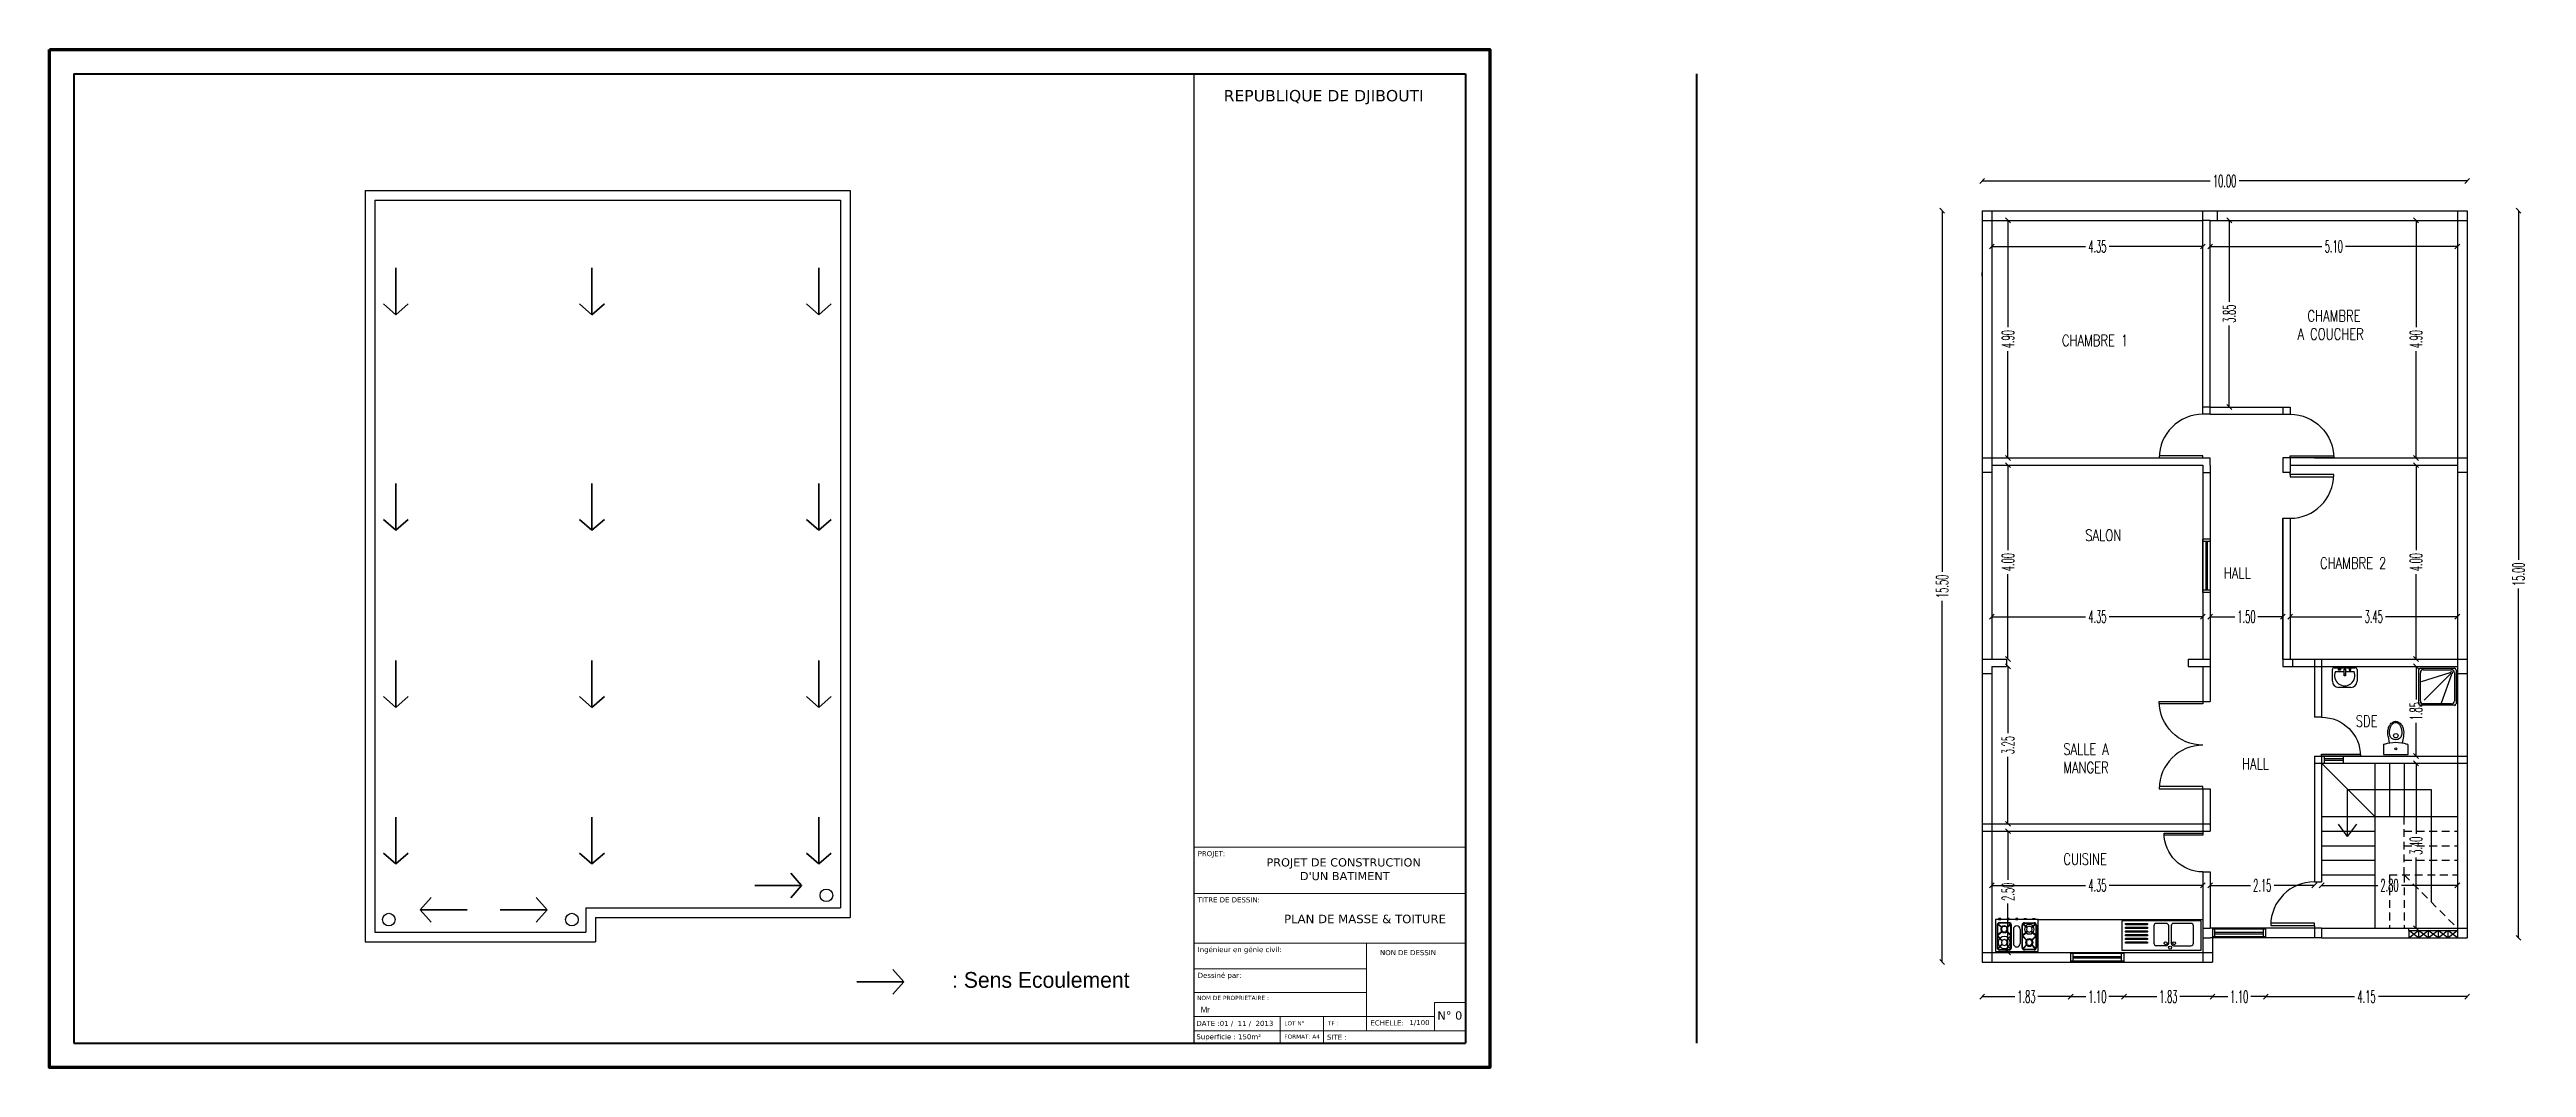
# Model space of a CAD drawing. Extents: x -110 to 3211, y -163 to 893.
# Drawn here: x 122.7 to 173.8, y 25.4 to 46.4 of the extents above; entities that cross this region are included whole.
import ezdxf

# ---------------------------------------------------------------- set-up
doc = ezdxf.new("R2010")
doc.units = 0
doc.header["$LTSCALE"] = 0.8
doc.header["$MEASUREMENT"] = 0
doc.linetypes.add('DASHED', pattern=[0.75, 0.5, -0.25])
doc.layers.get('0').update_dxf_attribs({"color": 5, "linetype": 'CONTINUOUS'})
doc.layers.get('DEFPOINTS').update_dxf_attribs({"linetype": 'CONTINUOUS'})
for name, color, linetype in [('CALQUES2', 1, 'CONTINUOUS'), ('COMBLDG', 7, 'CONTINUOUS'), ('COTATITION', 5, 'CONTINUOUS'), ('DOOR', 3, 'CONTINUOUS'), ('DRAIN', 2, 'CONTINUOUS'), ('PIPE', 50, 'CONTINUOUS'), ('ST-SANITAIRE', 180, 'CONTINUOUS'), ('STR', 5, 'CONTINUOUS'), ('TEXT', 200, 'CONTINUOUS'), ('WALL', 6, 'CONTINUOUS'), ('WIN-PLN', 5, 'CONTINUOUS')]:
    doc.layers.add(name, color=color, linetype=linetype)
doc.styles.add('AYMAN-S', font='romant.shx', dxfattribs={"width": 0.7, "height": 0.15})
doc.styles.add('AYMOONY', font='romant.shx', dxfattribs={"width": 0.5})
doc.styles.add('ROMANT', font='ROMANC.SHX', dxfattribs={"width": 0.75})
doc.dimstyles.new('AYMAN-SIT', dxfattribs={"dimtxt": 0.25, "dimasz": 0.08, "dimexe": 0.18, "dimexo": 0.06, "dimgap": 0.05, "dimtad": 0, "dimzin": 1, "dimdsep": 46, "dimtxsty": 'AYMAN-S', "dimblk1": 'OBLIQUE', "dimblk2": 'OBLIQUE', "dimsah": 1, "dimcen": 0.09, "dimse1": 1, "dimse2": 1, "dimclrd": 256, "dimclre": 256, "dimclrt": 200, "dimadec": 0, "dimazin": 0, "dimtfac": 1, "dimtdec": 4, "dimtix": 1, "dimtmove": 0, "dimatfit": 3, "dimldrblk": 'OBLIQUE', "dimfxl": 1, "dimtolj": 1, "dimtzin": 0, "dimarcsym": 0})

msp = doc.modelspace()

# ---------------------------------------------------------------- texts
at = {"layer": 'COMBLDG', "color": 7, "lineweight": 9, "attachment_point": 1}
for s, insert, char_height, width in [('\\pi1.6214;{\\fVerdana|b0|i0|c0|p34;REPUBLIQUE DE DJIBOUTI}', (145.283, 45.572, -0.623), 0.23381, 7.52173), ('{\\fVerdana|b0|i0|c0|p34;\\C55;PROJET:}', (146.368, 29.871, -0.147), 0.10489, 11.75043), ("\\pi1.5704;{\\fVerdana|b0|i0|c0|p34;PROJET DE CONSTRUCTION \\P\\pi2.259;D'UN BATIMENT }", (146.217, 29.723, 0.603), 0.16932, 6.38547), ('{\\fVerdana|b0|i0|c0|p34;\\C55;TITRE DE DESSIN:}', (146.368, 28.918, -0.147), 0.10489, 11.75043), ('{\\fVerdana|b0|i0|c0|p34;PLAN DE MASSE & TOITURE}', (148.15, 28.559, -0.663), 0.17573, 5.65342), ('{\\fVerdana|b0|i0|c0|p34;\\C55;Ingénieur en génie civil:}', (146.368, 27.892, -0.147), 0.10489, 11.75043), ('{\\fVerdana|b0|i0|c0|p34;NON DE DESSIN}', (150.128, 27.829, -0.478), 0.10489, 11.75043), ('{\\fVerdana|b0|i0|c0|p34;\\C55;Dessiné par:}', (146.369, 27.361, -0.323), 0.10489, 11.75043), ('{\\fVerdana|b0|i0|c0|p34;\\C55;NOM DE PROPRIETAIRE :}', (146.356, 26.886, -0.094), 0.08772, 9.82617), ('{\\fArial|b0|i0|c0|p34; \\fColonna MT|b0|i0|c0|p82; \\H1.143x;Mr }', (146.352, 26.66, -0.176), 0.10489, 11.75043), ('{\\fVerdana|b0|i0|c0|p34;N° 0}', (151.311, 26.566, -0.12), 0.1704, 19.08879), ('{\\fVerdana|b0|i0|c0|p34;Superficie : 150m²}', (146.342, 26.094, -0.32), 0.10489, 11.75043), ('{\\fVerdana|b0|i0|c0|p34;DATE :01 /  11 /  2013}', (146.342, 26.369, -0.323), 0.10489, 11.75043), ('{\\fVerdana|b0|i0|c0|p34;LOT N° }', (148.155, 26.362, -0.228), 0.08651, 9.69138), ('{\\fVerdana|b0|i0|c0|p34;FORMAT: A4}', (148.155, 26.087, -0.264), 0.08651, 9.69138), ('{\\fVerdana|b0|i0|c0|p34;SITE : }', (149.036, 26.084, -0.323), 0.10489, 11.75043), ('{\\fVerdana|b0|i0|c0|p34;TF : }', (149.054, 26.362, -0.267), 0.08651, 9.69138), ('{\\fVerdana|b0|i0|c0|p34;ECHELLE:}', (149.931, 26.379, -0.668), 0.10489, 11.75043), ('{\\fVerdana|b0|i0|c0|p34;1/100}', (150.736, 26.387, -0.565), 0.10489, 11.75043)]:
    msp.add_mtext(s, dxfattribs=dict(at, insert=insert, char_height=char_height, width=width))
at = {"layer": 'COTATITION', "ltscale": 0.3, "insert": (143.134, 27.211), "char_height": 0.32605, "attachment_point": 5}
msp.add_mtext(': Sens Ecoulement ', dxfattribs=at)
at = {"layer": 'TEXT', "color": 7, "ltscale": 61, "style": 'ROMANT', "width": 0.75}
for s, p in [('CHAMBRE', (169.254, 40.795)), ('CHAMBRE 1', (164.19, 40.29)), ('A COUCHER', (169.05, 40.421)), ('SALON', (164.671, 36.269)), ('CHAMBRE 2', (169.512, 35.696)), ('HALL', (167.529, 35.491)), ('SDE', (170.25, 32.437)), ('MANGER', (164.218, 31.478)), ('SALLE A', (164.218, 31.858)), ('HALL', (167.904, 31.557)), ('CUISINE', (164.218, 29.59))]:
    msp.add_text(s, height=0.2334, dxfattribs=at).set_placement(p)

# ---------------------------------------------------------------- blocks, each defined once
blk = doc.blocks.new('D')
at = {"layer": 'DOOR', "color": 3}
for p, q in [((0, 1), (0, 0)), ((0.05, 0), (0.05, 0.999)), ((0, 0), (0.05, 0))]:
    blk.add_line(p, q, dxfattribs=at)
blk.add_arc((0, 0), 1, 0, 90, dxfattribs=at)
blk = doc.blocks.new('_OBLIQUE')
at = {"color": 0, "linetype": 'ByBlock'}
blk.add_line((-0.5, -0.5), (0.5, 0.5), dxfattribs=at)
blk = doc.blocks.new('*D141')
at = {"layer": 'DEFPOINTS', "color": 0, "ltscale": 0.8, "transparency": 16777216}
for p in [(162.746, 30.432), (167.097, 30.432), (162.746, 29.164)]:
    blk.add_point(p, dxfattribs=at)
at = {"layer": 'PIPE', "color": 7, "lineweight": -2, "ltscale": 0.8, "transparency": 16777216}
for p, q in [((162.746, 29.164), (164.675, 29.164)), ((167.097, 29.164), (165.168, 29.164))]:
    blk.add_line(p, q, dxfattribs=at)
at = {"layer": 'PIPE', "color": 7, "lineweight": -2, "ltscale": 0.8, "transparency": 16777216, "xscale": 0.1, "yscale": 0.1, "zscale": 0.1, "rotation": 180}
blk.add_blockref('_OBLIQUE', (162.746, 29.164), dxfattribs=at)
at = {"layer": 'PIPE', "color": 7, "lineweight": -2, "ltscale": 0.8, "transparency": 16777216, "xscale": 0.1, "yscale": 0.1, "zscale": 0.1}
blk.add_blockref('_OBLIQUE', (167.097, 29.164), dxfattribs=at)
at = {"layer": 'PIPE', "color": 7, "ltscale": 0.8, "transparency": 16777216, "insert": (164.922, 29.164), "char_height": 0.25, "attachment_point": 5, "style": 'AYMOONY'}
blk.add_mtext('\\A1;4.35', dxfattribs=at)
blk = doc.blocks.new('*D142')
at = {"layer": 'DEFPOINTS', "color": 0, "ltscale": 0.8, "transparency": 16777216}
for p in [(162.696, 30.282), (163.078, 30.282), (162.696, 27.782)]:
    blk.add_point(p, dxfattribs=at)
at = {"layer": 'PIPE', "color": 7, "lineweight": -2, "ltscale": 0.8, "transparency": 16777216}
for p, q in [((163.078, 30.282), (163.078, 29.276)), ((163.078, 27.782), (163.078, 28.789))]:
    blk.add_line(p, q, dxfattribs=at)
at = {"layer": 'PIPE', "color": 7, "lineweight": -2, "ltscale": 0.8, "transparency": 16777216, "xscale": 0.1, "yscale": 0.1, "zscale": 0.1}
for p, rotation in [((163.078, 30.282), 90), ((163.078, 27.782), 270)]:
    blk.add_blockref('_OBLIQUE', p, dxfattribs=dict(at, rotation=rotation))
at = {"layer": 'PIPE', "color": 7, "ltscale": 0.8, "transparency": 16777216, "insert": (163.078, 29.032), "char_height": 0.25, "attachment_point": 5, "rotation": 90, "style": 'AYMOONY'}
blk.add_mtext('\\A1;2.50', dxfattribs=at)
blk = doc.blocks.new('*D143')
at = {"layer": 'DEFPOINTS', "color": 0, "ltscale": 0.8, "transparency": 16777216}
for p in [(162.696, 42.882), (163.078, 42.882), (162.696, 37.982)]:
    blk.add_point(p, dxfattribs=at)
at = {"layer": 'PIPE', "color": 7, "lineweight": -2, "ltscale": 0.8, "transparency": 16777216}
for p, q in [((163.078, 42.882), (163.078, 40.679)), ((163.078, 37.982), (163.078, 40.186))]:
    blk.add_line(p, q, dxfattribs=at)
at = {"layer": 'PIPE', "color": 7, "lineweight": -2, "ltscale": 0.8, "transparency": 16777216, "xscale": 0.1, "yscale": 0.1, "zscale": 0.1}
for p, rotation in [((163.078, 42.882), 90), ((163.078, 37.982), 270)]:
    blk.add_blockref('_OBLIQUE', p, dxfattribs=dict(at, rotation=rotation))
at = {"layer": 'PIPE', "color": 7, "ltscale": 0.8, "transparency": 16777216, "insert": (163.078, 40.432), "char_height": 0.25, "attachment_point": 5, "rotation": 90, "style": 'AYMOONY'}
blk.add_mtext('\\A1;4.90', dxfattribs=at)
blk = doc.blocks.new('*D144')
at = {"layer": 'DEFPOINTS', "color": 0, "ltscale": 0.8, "transparency": 16777216}
for p in [(172.546, 43.695), (162.546, 29.257), (172.546, 29.257)]:
    blk.add_point(p, dxfattribs=at)
at = {"layer": 'PIPE', "color": 7, "lineweight": -2, "ltscale": 0.8, "transparency": 16777216}
for p, q in [((162.546, 43.695), (167.249, 43.695)), ((172.546, 43.695), (167.843, 43.695))]:
    blk.add_line(p, q, dxfattribs=at)
at = {"layer": 'PIPE', "color": 7, "lineweight": -2, "ltscale": 0.8, "transparency": 16777216, "xscale": 0.1, "yscale": 0.1, "zscale": 0.1, "rotation": 180}
blk.add_blockref('_OBLIQUE', (162.546, 43.695), dxfattribs=at)
at = {"layer": 'PIPE', "color": 7, "lineweight": -2, "ltscale": 0.8, "transparency": 16777216, "xscale": 0.1, "yscale": 0.1, "zscale": 0.1}
blk.add_blockref('_OBLIQUE', (172.546, 43.695), dxfattribs=at)
at = {"layer": 'PIPE', "color": 7, "ltscale": 0.8, "transparency": 16777216, "insert": (167.546, 43.695), "char_height": 0.25, "attachment_point": 5, "style": 'AYMOONY'}
blk.add_mtext('\\A1;10.00', dxfattribs=at)
blk = doc.blocks.new('*D145')
at = {"layer": 'DEFPOINTS', "color": 0, "ltscale": 0.8, "transparency": 16777216}
for p in [(163.078, 37.832), (163.078, 37.832), (163.078, 33.832)]:
    blk.add_point(p, dxfattribs=at)
at = {"layer": 'PIPE', "color": 7, "lineweight": -2, "ltscale": 0.8, "transparency": 16777216}
for p, q in [((163.078, 37.832), (163.078, 36.079)), ((163.078, 33.832), (163.078, 35.586))]:
    blk.add_line(p, q, dxfattribs=at)
at = {"layer": 'PIPE', "color": 7, "lineweight": -2, "ltscale": 0.8, "transparency": 16777216, "xscale": 0.1, "yscale": 0.1, "zscale": 0.1}
for p, rotation in [((163.078, 37.832), 90), ((163.078, 33.832), 270)]:
    blk.add_blockref('_OBLIQUE', p, dxfattribs=dict(at, rotation=rotation))
at = {"layer": 'PIPE', "color": 7, "ltscale": 0.8, "transparency": 16777216, "insert": (163.078, 35.832), "char_height": 0.25, "attachment_point": 5, "rotation": 90, "style": 'AYMOONY'}
blk.add_mtext('\\A1;4.00', dxfattribs=at)
blk = doc.blocks.new('*D146')
at = {"layer": 'DEFPOINTS', "color": 0, "ltscale": 0.8, "transparency": 16777216}
for p in [(168.896, 35.085), (172.346, 35.085), (172.346, 34.707)]:
    blk.add_point(p, dxfattribs=at)
at = {"layer": 'PIPE', "color": 7, "lineweight": -2, "ltscale": 0.8, "transparency": 16777216}
for p, q in [((168.896, 34.707), (170.378, 34.707)), ((172.346, 34.707), (170.865, 34.707))]:
    blk.add_line(p, q, dxfattribs=at)
at = {"layer": 'PIPE', "color": 7, "lineweight": -2, "ltscale": 0.8, "transparency": 16777216, "xscale": 0.1, "yscale": 0.1, "zscale": 0.1, "rotation": 180}
blk.add_blockref('_OBLIQUE', (168.896, 34.707), dxfattribs=at)
at = {"layer": 'PIPE', "color": 7, "lineweight": -2, "ltscale": 0.8, "transparency": 16777216, "xscale": 0.1, "yscale": 0.1, "zscale": 0.1}
blk.add_blockref('_OBLIQUE', (172.346, 34.707), dxfattribs=at)
at = {"layer": 'PIPE', "color": 7, "ltscale": 0.8, "transparency": 16777216, "insert": (170.621, 34.707), "char_height": 0.25, "attachment_point": 5, "style": 'AYMOONY'}
blk.add_mtext('\\A1;3.45', dxfattribs=at)
blk = doc.blocks.new('*D147')
at = {"layer": 'DEFPOINTS', "color": 0, "ltscale": 0.8, "transparency": 16777216}
for p in [(171.493, 37.832), (172.346, 37.832), (172.396, 33.832)]:
    blk.add_point(p, dxfattribs=at)
at = {"layer": 'PIPE', "color": 7, "lineweight": -2, "ltscale": 0.8, "transparency": 16777216}
for p, q in [((171.493, 37.832), (171.493, 36.079)), ((171.493, 33.832), (171.493, 35.586))]:
    blk.add_line(p, q, dxfattribs=at)
at = {"layer": 'PIPE', "color": 7, "lineweight": -2, "ltscale": 0.8, "transparency": 16777216, "xscale": 0.1, "yscale": 0.1, "zscale": 0.1}
for p, rotation in [((171.493, 37.832), 90), ((171.493, 33.832), 270)]:
    blk.add_blockref('_OBLIQUE', p, dxfattribs=dict(at, rotation=rotation))
at = {"layer": 'PIPE', "color": 7, "ltscale": 0.8, "transparency": 16777216, "insert": (171.493, 35.832), "char_height": 0.25, "attachment_point": 5, "rotation": 90, "style": 'AYMOONY'}
blk.add_mtext('\\A1;4.00', dxfattribs=at)
blk = doc.blocks.new('*D148')
at = {"layer": 'DEFPOINTS', "color": 0, "ltscale": 0.8, "transparency": 16777216}
for p in [(171.493, 42.882), (171.852, 42.882), (171.852, 37.982)]:
    blk.add_point(p, dxfattribs=at)
at = {"layer": 'PIPE', "color": 7, "lineweight": -2, "ltscale": 0.8, "transparency": 16777216}
for p, q in [((171.493, 42.882), (171.493, 40.679)), ((171.493, 37.982), (171.493, 40.186))]:
    blk.add_line(p, q, dxfattribs=at)
at = {"layer": 'PIPE', "color": 7, "lineweight": -2, "ltscale": 0.8, "transparency": 16777216, "xscale": 0.1, "yscale": 0.1, "zscale": 0.1}
for p, rotation in [((171.493, 42.882), 90), ((171.493, 37.982), 270)]:
    blk.add_blockref('_OBLIQUE', p, dxfattribs=dict(at, rotation=rotation))
at = {"layer": 'PIPE', "color": 7, "ltscale": 0.8, "transparency": 16777216, "insert": (171.493, 40.432), "char_height": 0.25, "attachment_point": 5, "rotation": 90, "style": 'AYMOONY'}
blk.add_mtext('\\A1;4.90', dxfattribs=at)
blk = doc.blocks.new('*D149')
at = {"layer": 'DEFPOINTS', "color": 0, "ltscale": 0.8, "transparency": 16777216}
for p in [(167.247, 34.707), (167.247, 34.707), (168.746, 34.707)]:
    blk.add_point(p, dxfattribs=at)
at = {"layer": 'PIPE', "color": 7, "lineweight": -2, "ltscale": 0.8, "transparency": 16777216}
for p, q in [((167.247, 34.707), (167.759, 34.707)), ((168.746, 34.707), (168.234, 34.707))]:
    blk.add_line(p, q, dxfattribs=at)
at = {"layer": 'PIPE', "color": 7, "lineweight": -2, "ltscale": 0.8, "transparency": 16777216, "xscale": 0.1, "yscale": 0.1, "zscale": 0.1, "rotation": 180}
blk.add_blockref('_OBLIQUE', (167.247, 34.707), dxfattribs=at)
at = {"layer": 'PIPE', "color": 7, "lineweight": -2, "ltscale": 0.8, "transparency": 16777216, "xscale": 0.1, "yscale": 0.1, "zscale": 0.1}
blk.add_blockref('_OBLIQUE', (168.746, 34.707), dxfattribs=at)
at = {"layer": 'PIPE', "color": 7, "ltscale": 0.8, "transparency": 16777216, "insert": (167.997, 34.707), "char_height": 0.25, "attachment_point": 5, "style": 'AYMOONY'}
blk.add_mtext('\\A1;1.50', dxfattribs=at)
blk = doc.blocks.new('*D150')
at = {"layer": 'DEFPOINTS', "color": 0, "ltscale": 0.8, "transparency": 16777216}
for p in [(167.247, 42.882), (172.346, 42.882), (167.247, 42.344)]:
    blk.add_point(p, dxfattribs=at)
at = {"layer": 'PIPE', "color": 7, "lineweight": -2, "ltscale": 0.8, "transparency": 16777216}
for p, q in [((167.247, 42.344), (169.553, 42.344)), ((172.346, 42.344), (170.04, 42.344))]:
    blk.add_line(p, q, dxfattribs=at)
at = {"layer": 'PIPE', "color": 7, "lineweight": -2, "ltscale": 0.8, "transparency": 16777216, "xscale": 0.1, "yscale": 0.1, "zscale": 0.1, "rotation": 180}
blk.add_blockref('_OBLIQUE', (167.247, 42.344), dxfattribs=at)
at = {"layer": 'PIPE', "color": 7, "lineweight": -2, "ltscale": 0.8, "transparency": 16777216, "xscale": 0.1, "yscale": 0.1, "zscale": 0.1}
blk.add_blockref('_OBLIQUE', (172.346, 42.344), dxfattribs=at)
at = {"layer": 'PIPE', "color": 7, "ltscale": 0.8, "transparency": 16777216, "insert": (169.797, 42.344), "char_height": 0.25, "attachment_point": 5, "style": 'AYMOONY'}
blk.add_mtext('\\A1;5.10', dxfattribs=at)
blk = doc.blocks.new('*D151')
at = {"layer": 'DEFPOINTS', "color": 0, "ltscale": 0.8, "transparency": 16777216}
for p in [(162.746, 34.707), (162.746, 34.707), (167.097, 34.707)]:
    blk.add_point(p, dxfattribs=at)
at = {"layer": 'PIPE', "color": 7, "lineweight": -2, "ltscale": 0.8, "transparency": 16777216}
for p, q in [((162.746, 34.707), (164.675, 34.707)), ((167.097, 34.707), (165.168, 34.707))]:
    blk.add_line(p, q, dxfattribs=at)
at = {"layer": 'PIPE', "color": 7, "lineweight": -2, "ltscale": 0.8, "transparency": 16777216, "xscale": 0.1, "yscale": 0.1, "zscale": 0.1, "rotation": 180}
blk.add_blockref('_OBLIQUE', (162.746, 34.707), dxfattribs=at)
at = {"layer": 'PIPE', "color": 7, "lineweight": -2, "ltscale": 0.8, "transparency": 16777216, "xscale": 0.1, "yscale": 0.1, "zscale": 0.1}
blk.add_blockref('_OBLIQUE', (167.097, 34.707), dxfattribs=at)
at = {"layer": 'PIPE', "color": 7, "ltscale": 0.8, "transparency": 16777216, "insert": (164.922, 34.707), "char_height": 0.25, "attachment_point": 5, "style": 'AYMOONY'}
blk.add_mtext('\\A1;4.35', dxfattribs=at)
blk = doc.blocks.new('*D152')
at = {"layer": 'DEFPOINTS', "color": 0, "ltscale": 0.8, "transparency": 16777216}
for p in [(171.48, 33.682), (171.493, 31.832), (171.541, 31.832)]:
    blk.add_point(p, dxfattribs=at)
at = {"layer": 'PIPE', "color": 7, "lineweight": -2, "ltscale": 0.8, "transparency": 16777216}
for p, q in [((171.493, 33.682), (171.493, 32.995)), ((171.493, 31.832), (171.493, 32.52))]:
    blk.add_line(p, q, dxfattribs=at)
at = {"layer": 'PIPE', "color": 7, "lineweight": -2, "ltscale": 0.8, "transparency": 16777216, "xscale": 0.1, "yscale": 0.1, "zscale": 0.1}
for p, rotation in [((171.493, 33.682), 90), ((171.493, 31.832), 270)]:
    blk.add_blockref('_OBLIQUE', p, dxfattribs=dict(at, rotation=rotation))
at = {"layer": 'PIPE', "color": 7, "ltscale": 0.8, "transparency": 16777216, "insert": (171.493, 32.757), "char_height": 0.25, "attachment_point": 5, "rotation": 90, "style": 'AYMOONY'}
blk.add_mtext('\\A1;1.85', dxfattribs=at)
blk = doc.blocks.new('*D153')
at = {"layer": 'DEFPOINTS', "color": 0, "ltscale": 0.8, "transparency": 16777216}
for p in [(167.247, 29.164), (169.396, 29.164), (169.396, 29.164)]:
    blk.add_point(p, dxfattribs=at)
at = {"layer": 'PIPE', "color": 7, "lineweight": -2, "ltscale": 0.8, "transparency": 16777216}
for p, q in [((167.247, 29.164), (168.078, 29.164)), ((169.396, 29.164), (168.565, 29.164))]:
    blk.add_line(p, q, dxfattribs=at)
at = {"layer": 'PIPE', "color": 7, "lineweight": -2, "ltscale": 0.8, "transparency": 16777216, "xscale": 0.1, "yscale": 0.1, "zscale": 0.1, "rotation": 180}
blk.add_blockref('_OBLIQUE', (167.247, 29.164), dxfattribs=at)
at = {"layer": 'PIPE', "color": 7, "lineweight": -2, "ltscale": 0.8, "transparency": 16777216, "xscale": 0.1, "yscale": 0.1, "zscale": 0.1}
blk.add_blockref('_OBLIQUE', (169.396, 29.164), dxfattribs=at)
at = {"layer": 'PIPE', "color": 7, "ltscale": 0.8, "transparency": 16777216, "insert": (168.322, 29.164), "char_height": 0.25, "attachment_point": 5, "style": 'AYMOONY'}
blk.add_mtext('\\A1;2.15', dxfattribs=at)
blk = doc.blocks.new('*D154')
at = {"layer": 'DEFPOINTS', "color": 0, "ltscale": 0.8, "transparency": 16777216}
for p in [(162.746, 42.882), (167.097, 42.882), (167.097, 42.344)]:
    blk.add_point(p, dxfattribs=at)
at = {"layer": 'PIPE', "color": 7, "lineweight": -2, "ltscale": 0.8, "transparency": 16777216}
for p, q in [((162.746, 42.344), (164.675, 42.344)), ((167.097, 42.344), (165.168, 42.344))]:
    blk.add_line(p, q, dxfattribs=at)
at = {"layer": 'PIPE', "color": 7, "lineweight": -2, "ltscale": 0.8, "transparency": 16777216, "xscale": 0.1, "yscale": 0.1, "zscale": 0.1, "rotation": 180}
blk.add_blockref('_OBLIQUE', (162.746, 42.344), dxfattribs=at)
at = {"layer": 'PIPE', "color": 7, "lineweight": -2, "ltscale": 0.8, "transparency": 16777216, "xscale": 0.1, "yscale": 0.1, "zscale": 0.1}
blk.add_blockref('_OBLIQUE', (167.097, 42.344), dxfattribs=at)
at = {"layer": 'PIPE', "color": 7, "ltscale": 0.8, "transparency": 16777216, "insert": (164.922, 42.344), "char_height": 0.25, "attachment_point": 5, "style": 'AYMOONY'}
blk.add_mtext('\\A1;4.35', dxfattribs=at)
blk = doc.blocks.new('*D155')
at = {"layer": 'DEFPOINTS', "color": 0, "ltscale": 0.8, "transparency": 16777216}
for p in [(162.746, 33.682), (162.746, 30.432), (163.078, 30.432)]:
    blk.add_point(p, dxfattribs=at)
at = {"layer": 'PIPE', "color": 7, "lineweight": -2, "ltscale": 0.8, "transparency": 16777216}
for p, q in [((163.078, 33.682), (163.078, 32.301)), ((163.078, 30.432), (163.078, 31.814))]:
    blk.add_line(p, q, dxfattribs=at)
at = {"layer": 'PIPE', "color": 7, "lineweight": -2, "ltscale": 0.8, "transparency": 16777216, "xscale": 0.1, "yscale": 0.1, "zscale": 0.1}
for p, rotation in [((163.078, 33.682), 90), ((163.078, 30.432), 270)]:
    blk.add_blockref('_OBLIQUE', p, dxfattribs=dict(at, rotation=rotation))
at = {"layer": 'PIPE', "color": 7, "ltscale": 0.8, "transparency": 16777216, "insert": (163.078, 32.057), "char_height": 0.25, "attachment_point": 5, "rotation": 90, "style": 'AYMOONY'}
blk.add_mtext('\\A1;3.25', dxfattribs=at)
blk = doc.blocks.new('*D156')
at = {"layer": 'DEFPOINTS', "color": 0, "ltscale": 0.8, "transparency": 16777216}
for p in [(171.246, 31.682), (171.493, 31.682), (171.246, 28.282)]:
    blk.add_point(p, dxfattribs=at)
at = {"layer": 'PIPE', "color": 7, "lineweight": -2, "ltscale": 0.8, "transparency": 16777216}
for p, q in [((171.493, 31.682), (171.493, 30.226)), ((171.493, 28.282), (171.493, 29.739))]:
    blk.add_line(p, q, dxfattribs=at)
at = {"layer": 'PIPE', "color": 7, "lineweight": -2, "ltscale": 0.8, "transparency": 16777216, "xscale": 0.1, "yscale": 0.1, "zscale": 0.1}
for p, rotation in [((171.493, 31.682), 90), ((171.493, 28.282), 270)]:
    blk.add_blockref('_OBLIQUE', p, dxfattribs=dict(at, rotation=rotation))
at = {"layer": 'PIPE', "color": 7, "ltscale": 0.8, "transparency": 16777216, "insert": (171.493, 29.982), "char_height": 0.25, "attachment_point": 5, "rotation": 90, "style": 'AYMOONY'}
blk.add_mtext('\\A1;3.40', dxfattribs=at)
blk = doc.blocks.new('*D157')
at = {"layer": 'DEFPOINTS', "color": 0, "ltscale": 0.8, "transparency": 16777216}
for p in [(169.546, 29.237), (172.346, 29.237), (172.346, 29.164)]:
    blk.add_point(p, dxfattribs=at)
at = {"layer": 'PIPE', "color": 7, "lineweight": -2, "ltscale": 0.8, "transparency": 16777216}
for p, q in [((169.546, 29.164), (170.703, 29.164)), ((172.346, 29.164), (171.19, 29.164))]:
    blk.add_line(p, q, dxfattribs=at)
at = {"layer": 'PIPE', "color": 7, "lineweight": -2, "ltscale": 0.8, "transparency": 16777216, "xscale": 0.1, "yscale": 0.1, "zscale": 0.1, "rotation": 180}
blk.add_blockref('_OBLIQUE', (169.546, 29.164), dxfattribs=at)
at = {"layer": 'PIPE', "color": 7, "lineweight": -2, "ltscale": 0.8, "transparency": 16777216, "xscale": 0.1, "yscale": 0.1, "zscale": 0.1}
blk.add_blockref('_OBLIQUE', (172.346, 29.164), dxfattribs=at)
at = {"layer": 'PIPE', "color": 7, "ltscale": 0.8, "transparency": 16777216, "insert": (170.946, 29.164), "char_height": 0.25, "attachment_point": 5, "style": 'AYMOONY'}
blk.add_mtext('\\A1;2.80', dxfattribs=at)
blk = doc.blocks.new('*D158')
at = {"layer": 'DEFPOINTS', "color": 0, "ltscale": 0.8, "transparency": 16777216}
for p in [(167.247, 42.882), (167.247, 39.032), (167.642, 39.032)]:
    blk.add_point(p, dxfattribs=at)
at = {"layer": 'PIPE', "color": 7, "lineweight": -2, "ltscale": 0.8, "transparency": 16777216}
for p, q in [((167.642, 42.882), (167.642, 41.201)), ((167.642, 39.032), (167.642, 40.714))]:
    blk.add_line(p, q, dxfattribs=at)
at = {"layer": 'PIPE', "color": 7, "lineweight": -2, "ltscale": 0.8, "transparency": 16777216, "xscale": 0.1, "yscale": 0.1, "zscale": 0.1}
for p, rotation in [((167.642, 42.882), 90), ((167.642, 39.032), 270)]:
    blk.add_blockref('_OBLIQUE', p, dxfattribs=dict(at, rotation=rotation))
at = {"layer": 'PIPE', "color": 7, "ltscale": 0.8, "transparency": 16777216, "insert": (167.642, 40.957), "char_height": 0.25, "attachment_point": 5, "rotation": 90, "style": 'AYMOONY'}
blk.add_mtext('\\A1;3.85', dxfattribs=at)
blk = doc.blocks.new('*D159')
at = {"layer": 'DEFPOINTS', "color": 0, "ltscale": 0.8, "transparency": 16777216}
for p in [(162.546, 27.582), (164.372, 27.582), (164.372, 26.868)]:
    blk.add_point(p, dxfattribs=at)
at = {"layer": 'PIPE', "color": 7, "lineweight": -2, "ltscale": 0.8, "transparency": 16777216}
for p, q in [((162.546, 26.868), (163.222, 26.868)), ((164.372, 26.868), (163.697, 26.868))]:
    blk.add_line(p, q, dxfattribs=at)
at = {"layer": 'PIPE', "color": 7, "lineweight": -2, "ltscale": 0.8, "transparency": 16777216, "xscale": 0.1, "yscale": 0.1, "zscale": 0.1, "rotation": 180}
blk.add_blockref('_OBLIQUE', (162.546, 26.868), dxfattribs=at)
at = {"layer": 'PIPE', "color": 7, "lineweight": -2, "ltscale": 0.8, "transparency": 16777216, "xscale": 0.1, "yscale": 0.1, "zscale": 0.1}
blk.add_blockref('_OBLIQUE', (164.372, 26.868), dxfattribs=at)
at = {"layer": 'PIPE', "color": 7, "ltscale": 0.8, "transparency": 16777216, "insert": (163.459, 26.868), "char_height": 0.25, "attachment_point": 5, "style": 'AYMOONY'}
blk.add_mtext('\\A1;1.83', dxfattribs=at)
blk = doc.blocks.new('*D160')
at = {"layer": 'DEFPOINTS', "color": 0, "ltscale": 0.8, "transparency": 16777216}
for p in [(164.372, 27.582), (165.472, 27.582), (165.472, 26.868)]:
    blk.add_point(p, dxfattribs=at)
at = {"layer": 'PIPE', "color": 7, "lineweight": -2, "ltscale": 0.8, "transparency": 16777216}
for p, q in [((164.372, 26.868), (164.684, 26.868)), ((165.472, 26.868), (165.159, 26.868))]:
    blk.add_line(p, q, dxfattribs=at)
at = {"layer": 'PIPE', "color": 7, "lineweight": -2, "ltscale": 0.8, "transparency": 16777216, "xscale": 0.1, "yscale": 0.1, "zscale": 0.1, "rotation": 180}
blk.add_blockref('_OBLIQUE', (164.372, 26.868), dxfattribs=at)
at = {"layer": 'PIPE', "color": 7, "lineweight": -2, "ltscale": 0.8, "transparency": 16777216, "xscale": 0.1, "yscale": 0.1, "zscale": 0.1}
blk.add_blockref('_OBLIQUE', (165.472, 26.868), dxfattribs=at)
at = {"layer": 'PIPE', "color": 7, "ltscale": 0.8, "transparency": 16777216, "insert": (164.922, 26.868), "char_height": 0.25, "attachment_point": 5, "style": 'AYMOONY'}
blk.add_mtext('\\A1;1.10', dxfattribs=at)
blk = doc.blocks.new('*D161')
at = {"layer": 'DEFPOINTS', "color": 0, "ltscale": 0.8, "transparency": 16777216}
for p in [(165.472, 27.582), (167.297, 27.582), (167.297, 26.868)]:
    blk.add_point(p, dxfattribs=at)
at = {"layer": 'PIPE', "color": 7, "lineweight": -2, "ltscale": 0.8, "transparency": 16777216}
for p, q in [((165.472, 26.868), (166.147, 26.868)), ((167.297, 26.868), (166.622, 26.868))]:
    blk.add_line(p, q, dxfattribs=at)
at = {"layer": 'PIPE', "color": 7, "lineweight": -2, "ltscale": 0.8, "transparency": 16777216, "xscale": 0.1, "yscale": 0.1, "zscale": 0.1, "rotation": 180}
blk.add_blockref('_OBLIQUE', (165.472, 26.868), dxfattribs=at)
at = {"layer": 'PIPE', "color": 7, "lineweight": -2, "ltscale": 0.8, "transparency": 16777216, "xscale": 0.1, "yscale": 0.1, "zscale": 0.1}
blk.add_blockref('_OBLIQUE', (167.297, 26.868), dxfattribs=at)
at = {"layer": 'PIPE', "color": 7, "ltscale": 0.8, "transparency": 16777216, "insert": (166.385, 26.868), "char_height": 0.25, "attachment_point": 5, "style": 'AYMOONY'}
blk.add_mtext('\\A1;1.83', dxfattribs=at)
blk = doc.blocks.new('*D162')
at = {"layer": 'DEFPOINTS', "color": 0, "ltscale": 0.8, "transparency": 16777216}
for p in [(167.297, 27.582), (168.397, 28.082), (168.397, 26.868)]:
    blk.add_point(p, dxfattribs=at)
at = {"layer": 'PIPE', "color": 7, "lineweight": -2, "ltscale": 0.8, "transparency": 16777216}
for p, q in [((167.297, 26.868), (167.61, 26.868)), ((168.397, 26.868), (168.085, 26.868))]:
    blk.add_line(p, q, dxfattribs=at)
at = {"layer": 'PIPE', "color": 7, "lineweight": -2, "ltscale": 0.8, "transparency": 16777216, "xscale": 0.1, "yscale": 0.1, "zscale": 0.1, "rotation": 180}
blk.add_blockref('_OBLIQUE', (167.297, 26.868), dxfattribs=at)
at = {"layer": 'PIPE', "color": 7, "lineweight": -2, "ltscale": 0.8, "transparency": 16777216, "xscale": 0.1, "yscale": 0.1, "zscale": 0.1}
blk.add_blockref('_OBLIQUE', (168.397, 26.868), dxfattribs=at)
at = {"layer": 'PIPE', "color": 7, "ltscale": 0.8, "transparency": 16777216, "insert": (167.847, 26.868), "char_height": 0.25, "attachment_point": 5, "style": 'AYMOONY'}
blk.add_mtext('\\A1;1.10', dxfattribs=at)
blk = doc.blocks.new('*D163')
at = {"layer": 'DEFPOINTS', "color": 0, "ltscale": 0.8, "transparency": 16777216}
for p in [(168.397, 28.082), (172.546, 28.082), (172.546, 26.868)]:
    blk.add_point(p, dxfattribs=at)
at = {"layer": 'PIPE', "color": 7, "lineweight": -2, "ltscale": 0.8, "transparency": 16777216}
for p, q in [((168.397, 26.868), (170.225, 26.868)), ((172.546, 26.868), (170.718, 26.868))]:
    blk.add_line(p, q, dxfattribs=at)
at = {"layer": 'PIPE', "color": 7, "lineweight": -2, "ltscale": 0.8, "transparency": 16777216, "xscale": 0.1, "yscale": 0.1, "zscale": 0.1, "rotation": 180}
blk.add_blockref('_OBLIQUE', (168.397, 26.868), dxfattribs=at)
at = {"layer": 'PIPE', "color": 7, "lineweight": -2, "ltscale": 0.8, "transparency": 16777216, "xscale": 0.1, "yscale": 0.1, "zscale": 0.1}
blk.add_blockref('_OBLIQUE', (172.546, 26.868), dxfattribs=at)
at = {"layer": 'PIPE', "color": 7, "ltscale": 0.8, "transparency": 16777216, "insert": (170.472, 26.868), "char_height": 0.25, "attachment_point": 5, "style": 'AYMOONY'}
blk.add_mtext('\\A1;4.15', dxfattribs=at)
blk = doc.blocks.new('*D198')
at = {"layer": 'DEFPOINTS', "color": 0, "ltscale": 0.8, "transparency": 16777216}
for p in [(161.722, 43.082), (162.546, 43.082), (162.546, 27.582)]:
    blk.add_point(p, dxfattribs=at)
at = {"layer": 'PIPE', "color": 7, "lineweight": -2, "ltscale": 0.8, "transparency": 16777216}
for p, q in [((161.722, 43.082), (161.722, 35.629)), ((161.722, 27.582), (161.722, 35.035))]:
    blk.add_line(p, q, dxfattribs=at)
at = {"layer": 'PIPE', "color": 7, "lineweight": -2, "ltscale": 0.8, "transparency": 16777216, "xscale": 0.1, "yscale": 0.1, "zscale": 0.1}
for p, rotation in [((161.722, 43.082), 90), ((161.722, 27.582), 270)]:
    blk.add_blockref('_OBLIQUE', p, dxfattribs=dict(at, rotation=rotation))
at = {"layer": 'PIPE', "color": 7, "ltscale": 0.8, "transparency": 16777216, "insert": (161.722, 35.332), "char_height": 0.25, "attachment_point": 5, "rotation": 90, "style": 'AYMOONY'}
blk.add_mtext('\\A1;15.50', dxfattribs=at)
blk = doc.blocks.new('*D199')
at = {"layer": 'DEFPOINTS', "color": 0, "ltscale": 0.8, "transparency": 16777216}
for p in [(172.546, 43.082), (172.546, 28.082), (173.606, 28.082)]:
    blk.add_point(p, dxfattribs=at)
at = {"layer": 'PIPE', "color": 7, "lineweight": -2, "ltscale": 0.8, "transparency": 16777216}
for p, q in [((173.606, 43.082), (173.606, 35.879)), ((173.606, 28.082), (173.606, 35.285))]:
    blk.add_line(p, q, dxfattribs=at)
at = {"layer": 'PIPE', "color": 7, "lineweight": -2, "ltscale": 0.8, "transparency": 16777216, "xscale": 0.1, "yscale": 0.1, "zscale": 0.1}
for p, rotation in [((173.606, 43.082), 90), ((173.606, 28.082), 270)]:
    blk.add_blockref('_OBLIQUE', p, dxfattribs=dict(at, rotation=rotation))
at = {"layer": 'PIPE', "color": 7, "ltscale": 0.8, "transparency": 16777216, "insert": (173.606, 35.582), "char_height": 0.25, "attachment_point": 5, "rotation": 90, "style": 'AYMOONY'}
blk.add_mtext('\\A1;15.00', dxfattribs=at)

# ---------------------------------------------------------------- dimensions: what is measured, and where the dimension line sits
at = {"layer": 'PIPE', "ltscale": 0.8}
for base, p1, p2, picture, middle in [((172.546, 43.695), (162.546, 29.257), (172.546, 29.257), '*D144', (167.546, 43.695)), ((167.097, 42.344), (162.746, 42.882), (167.097, 42.882), '*D154', (164.922, 42.344)), ((167.247, 42.344), (172.346, 42.882), (167.247, 42.882), '*D150', (169.797, 42.344)), ((162.746, 34.707), (167.097, 34.707), (162.746, 34.707), '*D151', (164.922, 34.707)), ((167.247, 34.707), (168.746, 34.707), (167.247, 34.707), '*D149', (167.997, 34.707)), ((172.346, 34.707), (168.896, 35.085), (172.346, 35.085), '*D146', (170.621, 34.707)), ((169.396, 29.164), (167.247, 29.164), (169.396, 29.164), '*D153', (168.322, 29.164)), ((172.346, 29.164), (169.546, 29.237), (172.346, 29.237), '*D157', (170.946, 29.164))]:
    dim = msp.add_linear_dim(base=base, p1=p1, p2=p2, dimstyle='AYMAN-SIT', override={"dimasz": 0.1, "dimexe": 0.006, "dimtxsty": 'AYMOONY', "dimclrd": 7, "dimclrt": 7, "dimtdec": 2}, dxfattribs=at)
    dim.commit()
    dim.dimension.update_dxf_attribs({"geometry": picture, "text_midpoint": middle})
for base, p1, p2, angle, override, picture, middle in [((161.722, 43.082), (162.546, 27.582), (162.546, 43.082), 90, {"dimasz": 0.1, "dimexe": 0.006, "dimtxsty": 'AYMOONY', "dimclrd": 7, "dimclrt": 7, "dimtdec": 2}, '*D198', (161.722, 35.332)), ((167.642, 39.032), (167.247, 42.882), (167.247, 39.032), 90, {"dimasz": 0.1, "dimexe": 0.006, "dimtxsty": 'AYMOONY', "dimclrd": 7, "dimclrt": 7, "dimtdec": 2}, '*D158', (167.642, 40.957)), ((171.493, 42.882), (171.852, 37.982), (171.852, 42.882), 270, {"dimasz": 0.1, "dimexe": 0.006, "dimtxsty": 'AYMOONY', "dimclrd": 7, "dimclrt": 7, "dimtdec": 2}, '*D148', (171.493, 40.432)), ((173.606, 28.082), (172.546, 43.082), (172.546, 28.082), 90, {"dimasz": 0.1, "dimexe": 0.006, "dimtxsty": 'AYMOONY', "dimclrd": 7, "dimclrt": 7, "dimtdec": 2}, '*D199', (173.606, 35.582)), ((163.078, 37.832), (163.078, 33.832), (163.078, 37.832), 270, {"dimasz": 0.1, "dimexe": 0.006, "dimtxsty": 'AYMOONY', "dimclrd": 7, "dimclrt": 7, "dimtdec": 2}, '*D145', (163.078, 35.832)), ((171.493, 37.832), (172.396, 33.832), (172.346, 37.832), 270, {"dimasz": 0.1, "dimexe": 0.006, "dimtxsty": 'AYMOONY', "dimclrd": 7, "dimclrt": 7, "dimtdec": 2}, '*D147', (171.493, 35.832)), ((163.078, 30.432), (162.746, 33.682), (162.746, 30.432), 90, {"dimasz": 0.1, "dimexe": 0.006, "dimtxsty": 'AYMOONY', "dimclrd": 7, "dimclrt": 7, "dimtdec": 2}, '*D155', (163.078, 32.057)), ((171.493, 31.832), (171.48, 33.682), (171.541, 31.832), 270, {"dimasz": 0.1, "dimexe": 0.006, "dimtxsty": 'AYMOONY', "dimclrd": 7, "dimclrt": 7, "dimtdec": 2}, '*D152', (171.493, 32.757)), ((171.493, 31.682), (171.246, 28.282), (171.246, 31.682), 270, {"dimasz": 0.1, "dimexe": 0.006, "dimtxsty": 'AYMOONY', "dimclrd": 7, "dimclrt": 7, "dimtdec": 2}, '*D156', (171.493, 29.982)), ((162.746, 29.164), (167.097, 30.432), (162.746, 30.432), 180, {"dimasz": 0.1, "dimexe": 0.006, "dimtxsty": 'AYMOONY', "dimclrd": 7, "dimclrt": 7, "dimtdec": 2}, '*D141', (164.922, 29.164)), ((163.078, 30.282), (162.696, 27.782), (162.696, 30.282), 270, {"dimasz": 0.1, "dimexe": 0.006, "dimtxsty": 'AYMOONY', "dimclrd": 7, "dimclrt": 7, "dimtdec": 2}, '*D142', (163.078, 29.032)), ((165.472, 26.868), (164.372, 27.582), (165.472, 27.582), 180, {"dimasz": 0.1, "dimexe": 0.006, "dimtxsty": 'AYMOONY', "dimclrd": 7, "dimclrt": 7, "dimtdec": 2, "dimtmove": 1}, '*D160', (164.922, 26.868)), ((167.2974, 26.8678), (165.4718, 27.5824), (167.2974, 27.5824), 180, {"dimasz": 0.1, "dimexe": 0.006, "dimtxsty": 'AYMOONY', "dimclrd": 7, "dimclrt": 7, "dimtdec": 2, "dimtmove": 1}, '*D161', (166.3846, 26.8678)), ((168.397, 26.868), (167.297, 27.582), (168.397, 28.082), 180, {"dimasz": 0.1, "dimexe": 0.006, "dimtxsty": 'AYMOONY', "dimclrd": 7, "dimclrt": 7, "dimtdec": 2, "dimtmove": 1}, '*D162', (167.847, 26.868)), ((172.546, 26.868), (168.397, 28.082), (172.546, 28.082), 180, {"dimasz": 0.1, "dimexe": 0.006, "dimtxsty": 'AYMOONY', "dimclrd": 7, "dimclrt": 7, "dimtdec": 2, "dimtmove": 1}, '*D163', (170.472, 26.868))]:
    dim = msp.add_linear_dim(base=base, p1=p1, p2=p2, angle=angle, dimstyle='AYMAN-SIT', override=override, dxfattribs=at)
    dim.commit()
    dim.dimension.update_dxf_attribs({"geometry": picture, "text_midpoint": middle})
for p1, p2, distance, picture, middle in [((162.696, 37.982), (162.696, 42.882), -0.382, '*D143', (163.078, 40.432)), ((162.546, 27.582), (164.372, 27.582), -0.715, '*D159', (163.459, 26.868))]:
    dim = msp.add_aligned_dim(p1=p1, p2=p2, distance=distance, dimstyle='AYMAN-SIT', override={"dimasz": 0.1, "dimexe": 0.006, "dimtxsty": 'AYMOONY', "dimclrd": 7, "dimclrt": 7, "dimtdec": 2}, dxfattribs=at)
    dim.commit()
    dim.dimension.update_dxf_attribs({"geometry": picture, "text_midpoint": middle})

# ---------------------------------------------------------------- linework, layer by layer
at = {"color": 5, "lineweight": 40}
for p, q in [((123.193, 45.907), (123.193, 25.907)), ((123.193, 45.907), (151.893, 45.907)), ((151.893, 45.907), (151.893, 25.907)), ((156.655, 45.907), (156.655, 25.907)), ((123.193, 25.907), (151.893, 25.907))]:
    msp.add_line(p, q, dxfattribs=at)
for p, q in [((169.768, 33.374), (169.768, 33.616)), ((169.806, 33.654), (170.24, 33.654)), ((169.832, 33.574), (170.01, 33.574)), ((169.896, 33.6), (169.896, 33.638)), ((169.896, 33.638), (169.934, 33.638)), ((169.934, 33.6), (169.896, 33.6)), ((170.151, 33.246), (169.896, 33.246)), ((169.934, 33.638), (169.934, 33.6)), ((170.01, 33.625), (170.036, 33.625)), ((170.01, 33.485), (170.01, 33.625)), ((170.036, 33.523), (170.01, 33.523)), ((170.036, 33.485), (170.01, 33.485)), ((170.036, 33.625), (170.036, 33.485)), ((170.036, 33.574), (170.214, 33.574)), ((170.151, 33.638), (170.112, 33.638)), ((170.112, 33.638), (170.112, 33.6)), ((170.112, 33.6), (170.151, 33.6)), ((170.151, 33.6), (170.151, 33.638)), ((170.278, 33.616), (170.278, 33.374)), ((171.552, 32.908), (171.552, 33.612)), ((171.582, 33.643), (172.286, 33.643)), ((171.582, 32.969), (171.582, 33.551)), ((172.187, 33.551), (171.597, 33.36)), ((171.643, 33.612), (172.225, 33.612)), ((172.202, 33.528), (171.659, 32.985)), ((172.225, 33.513), (172.011, 32.923)), ((172.286, 33.551), (172.286, 32.969)), ((172.317, 33.612), (172.317, 32.908)), ((172.286, 32.878), (171.582, 32.878)), ((172.225, 32.908), (171.643, 32.908)), ((170.916, 32.238), (170.94, 32.096)), ((171.232, 32.238), (171.208, 32.096)), ((170.819, 32.055), (170.819, 31.863)), ((170.819, 31.863), (171.329, 31.863)), ((171.329, 31.863), (171.329, 32.055)), ((162.819, 28.458), (162.819, 27.798)), ((163.699, 28.458), (162.819, 28.458)), ((162.852, 28.342), (162.852, 27.88)), ((162.863, 28.341), (162.863, 28.163)), ((162.873, 28.118), (162.953, 28.034)), ((162.958, 28.208), (162.874, 28.134)), ((162.882, 28.35), (162.944, 28.295)), ((162.949, 28.214), (162.882, 28.155)), ((162.882, 28.092), (162.947, 28.025)), ((162.885, 28.361), (162.949, 28.305)), ((163.11, 28.381), (162.892, 28.381)), ((163.1, 28.392), (162.902, 28.392)), ((163.128, 28.134), (163.043, 28.208)), ((163.048, 28.034), (163.129, 28.118)), ((163.051, 28.289), (163.12, 28.35)), ((163.053, 28.305), (163.117, 28.361)), ((163.12, 28.155), (163.053, 28.214)), ((163.055, 28.025), (163.119, 28.092)), ((163.138, 28.163), (163.138, 28.341)), ((163.149, 27.88), (163.149, 28.342)), ((163.19, 28.26), (163.19, 27.963)), ((163.329, 28.26), (163.329, 27.963)), ((163.369, 27.88), (163.369, 28.342)), ((163.38, 28.163), (163.38, 28.341)), ((163.47, 28.034), (163.39, 28.118)), ((163.391, 28.134), (163.475, 28.208)), ((163.461, 28.295), (163.399, 28.35)), ((163.399, 28.155), (163.466, 28.214)), ((163.464, 28.025), (163.399, 28.092)), ((163.466, 28.305), (163.402, 28.361)), ((163.409, 28.381), (163.627, 28.381)), ((163.419, 28.392), (163.617, 28.392)), ((163.56, 28.208), (163.645, 28.134)), ((163.646, 28.118), (163.565, 28.034)), ((163.634, 28.361), (163.57, 28.305)), ((163.57, 28.214), (163.637, 28.155)), ((163.636, 28.092), (163.572, 28.025)), ((163.637, 28.35), (163.575, 28.295)), ((163.655, 28.341), (163.655, 28.163)), ((163.666, 28.342), (163.666, 27.88)), ((163.699, 28.458), (167.097, 28.458)), ((163.699, 27.798), (163.699, 28.458)), ((167.055, 28.429), (165.423, 28.429)), ((165.423, 28.429), (165.423, 27.817)), ((166.086, 28.327), (166.086, 27.97)), ((166.341, 28.378), (166.137, 28.378)), ((166.392, 27.97), (166.392, 28.327)), ((166.443, 28.327), (166.443, 27.97)), ((166.851, 28.378), (166.494, 28.378)), ((166.902, 27.97), (166.902, 28.327)), ((167.055, 28.429), (167.055, 27.817)), ((162.819, 27.798), (163.699, 27.798)), ((162.863, 28.085), (162.863, 27.885)), ((162.953, 27.935), (162.881, 27.86)), ((162.947, 27.945), (162.882, 27.877)), ((162.889, 27.842), (163.112, 27.842)), ((162.902, 27.831), (163.1, 27.831)), ((163.12, 27.86), (163.048, 27.935)), ((163.119, 27.877), (163.055, 27.945)), ((163.138, 27.885), (163.138, 28.085)), ((163.38, 27.885), (163.38, 28.085)), ((163.399, 27.877), (163.464, 27.945)), ((163.4, 27.862), (163.47, 27.935)), ((163.617, 27.842), (163.419, 27.842)), ((163.617, 27.831), (163.419, 27.831)), ((163.565, 27.935), (163.635, 27.862)), ((163.572, 27.945), (163.636, 27.877)), ((163.655, 28.085), (163.655, 27.885)), ((167.055, 27.817), (165.423, 27.817)), ((166.341, 27.919), (166.137, 27.919)), ((166.494, 27.919), (166.851, 27.919))]:
    msp.add_line(p, q)
at = {"color": 5, "lineweight": 100}
msp.add_lwpolyline([(122.693, 46.407), (152.393, 46.407), (152.393, 25.407), (122.693, 25.407)], close=True, dxfattribs=at)
for points in [[(170.916, 32.238, -0.118499), (170.922, 32.402, -0.081032), (170.957, 32.477, -0.107012), (171.014, 32.531, -0.137195), (171.074, 32.548, -0.137195), (171.133, 32.531, -0.107012), (171.19, 32.477, -0.081032), (171.225, 32.402, -0.118499), (171.232, 32.238, -0.069003)], [(162.929, 28.463), (162.929, 28.474, 0.414214), (162.924, 28.48), (162.891, 28.48, 0.414214), (162.885, 28.474), (162.885, 28.463)], [(163.105, 28.463), (163.105, 28.474, 0.414214), (163.1, 28.48), (163.067, 28.48, 0.414214), (163.061, 28.474), (163.061, 28.463)], [(163.281, 28.463), (163.281, 28.474, 0.414214), (163.276, 28.48), (163.243, 28.48, 0.414214), (163.237, 28.474), (163.237, 28.463)], [(163.413, 28.463), (163.413, 28.474, -0.414214), (163.419, 28.48), (163.452, 28.48, -0.414214), (163.457, 28.474), (163.457, 28.463)], [(163.589, 28.463), (163.589, 28.474, -0.414214), (163.595, 28.48), (163.628, 28.48, -0.414214), (163.633, 28.474), (163.633, 28.463)]]:
    msp.add_lwpolyline(points, format="xyb")
for points in [[(170.954, 32.263, -0.118499), (170.96, 32.409, -0.081032), (170.99, 32.472, -0.107012), (171.035, 32.515, -0.137195), (171.074, 32.526, -0.137195), (171.113, 32.515, -0.107012), (171.158, 32.472, -0.081032), (171.188, 32.409, -0.118499), (171.194, 32.263, -0.820787)], [(165.509, 28.353, -0.414214), (165.499, 28.363), (165.499, 28.368, -0.414214), (165.509, 28.378), (165.948, 28.378, -0.414214), (165.958, 28.368), (165.958, 28.363, -0.414214), (165.948, 28.353)], [(165.509, 28.276, -0.414214), (165.499, 28.287), (165.499, 28.292, -0.414214), (165.509, 28.302), (165.948, 28.302, -0.414214), (165.958, 28.292), (165.958, 28.287, -0.414214), (165.948, 28.276)], [(165.509, 28.2, -0.414214), (165.499, 28.21), (165.499, 28.215, -0.414214), (165.509, 28.225), (165.948, 28.225, -0.414214), (165.958, 28.215), (165.958, 28.21, -0.414214), (165.948, 28.2)], [(165.509, 28.123, -0.414214), (165.499, 28.134), (165.499, 28.139, -0.414214), (165.509, 28.149), (165.948, 28.149, -0.414214), (165.958, 28.139), (165.958, 28.134, -0.414214), (165.948, 28.123)], [(165.509, 28.047, -0.414214), (165.499, 28.057), (165.499, 28.062, -0.414214), (165.509, 28.072), (165.948, 28.072, -0.414214), (165.958, 28.062), (165.958, 28.057, -0.414214), (165.948, 28.047)], [(165.509, 27.97, -0.414214), (165.499, 27.981), (165.499, 27.986, -0.414214), (165.509, 27.996), (165.948, 27.996, -0.414214), (165.958, 27.986), (165.958, 27.981, -0.414214), (165.948, 27.97)]]:
    msp.add_lwpolyline(points, format="xyb", close=True)
for points in [[(162.885, 28.463), (162.929, 28.463)], [(162.896, 28.463), (162.896, 28.458)], [(162.918, 28.463), (162.918, 28.458)], [(163.061, 28.463), (163.105, 28.463)], [(163.072, 28.463), (163.072, 28.458)], [(163.094, 28.463), (163.094, 28.458)], [(163.237, 28.463), (163.281, 28.463)], [(163.248, 28.463), (163.248, 28.458)], [(163.27, 28.463), (163.27, 28.458)], [(163.457, 28.463), (163.413, 28.463)], [(163.424, 28.463), (163.424, 28.458)], [(163.446, 28.463), (163.446, 28.458)], [(163.633, 28.463), (163.589, 28.463)], [(163.6, 28.463), (163.6, 28.458)], [(163.622, 28.463), (163.622, 28.458)]]:
    msp.add_lwpolyline(points)
for centre, radius in [((172.225, 33.551), 0.023), ((171.076, 32.251), 0.045), ((171.076, 31.978), 0.02), ((166.33, 27.97), 0.0306), ((166.422, 27.879), 0.0306), ((166.504, 27.97), 0.0306)]:
    msp.add_circle(centre, radius)
for centre, radius, start, end in [((169.806, 33.616), 0.0382, 90, 180), ((169.896, 33.374), 0.127, 180, 270), ((170.023, 33.489), 0.209, 156.067, 23.933), ((170.151, 33.374), 0.127, 270, 0), ((170.24, 33.616), 0.0382, 0, 90), ((171.582, 33.612), 0.0306, 90, 180), ((171.643, 33.551), 0.0612, 90, 180), ((172.225, 33.551), 0.0612, 0, 90), ((172.286, 33.612), 0.0306, 0, 90), ((171.582, 32.908), 0.0306, 180, 270), ((171.643, 32.969), 0.0612, 180, 270), ((172.225, 32.969), 0.0612, 270, 0), ((172.286, 32.908), 0.0306, 270, 0), ((170.837, 32.055), 0.0185, 90.0033, 180.0033), ((171.074, 31.32), 0.789, 72.57, 107.4367), ((171.31, 32.055), 0.0185, 0.0033, 90.0033), ((162.902, 28.342), 0.0495, 90, 180), ((162.874, 28.341), 0.011, 48.7535, 180), ((162.874, 28.163), 0.011, 180, 311.2465), ((162.874, 28.085), 0.011, 43.848, 180), ((162.881, 28.125), 0.011, 131.2465, 223.848), ((162.892, 28.37), 0.011, 90, 228.7535), ((163.001, 27.985), 0.125, 46.152, 133.848), ((163.001, 28.26), 0.0696, 147.851, 221.2465), ((163.001, 28.26), 0.0588, 157.137, 212.1738), ((162.936, 28.287), 0.011, 337.137, 48.7535), ((163.001, 28.26), 0.0696, 41.2465, 138.7535), ((162.956, 28.313), 0.011, 228.7535, 309.6808), ((162.942, 28.223), 0.011, 311.2465, 32.1738), ((163.001, 28.26), 0.0696, 230.3439, 309.6561), ((162.965, 28.2), 0.011, 59.6299, 131.2465), ((163.001, 28.26), 0.0588, 50.3192, 129.6808), ((163.001, 28.26), 0.0588, 239.6299, 300.3701), ((163.036, 28.2), 0.011, 48.7535, 120.3701), ((163.045, 28.313), 0.011, 230.3192, 311.2465), ((163.06, 28.223), 0.011, 147.8262, 228.7535), ((163.001, 28.26), 0.0588, 327.8262, 30.4566), ((163.001, 28.26), 0.0696, 318.7535, 32.149), ((163.1, 28.342), 0.0495, 0, 90), ((163.11, 28.37), 0.011, 311.2465, 90), ((163.127, 28.085), 0.011, 0, 136.152), ((163.127, 28.341), 0.011, 0, 131.2465), ((163.127, 28.163), 0.011, 228.7535, 0), ((163.121, 28.125), 0.011, 316.152, 48.7535), ((163.259, 28.26), 0.0696, 360, 180), ((163.419, 28.342), 0.0495, 90, 180), ((163.391, 28.341), 0.011, 48.7535, 180), ((163.391, 28.163), 0.011, 180, 311.2465), ((163.391, 28.085), 0.011, 43.848, 180), ((163.398, 28.125), 0.011, 131.2465, 223.848), ((163.409, 28.37), 0.011, 90, 228.7535), ((163.518, 28.26), 0.099, 145.1329, 221.2465), ((163.518, 28.26), 0.099, 41.2465, 138.7535), ((163.518, 28.26), 0.099, 227.6258, 312.3742), ((163.518, 28.26), 0.0588, 157.137, 212.1738), ((163.453, 28.287), 0.011, 337.137, 48.7535), ((163.473, 28.313), 0.011, 228.7535, 309.6808), ((163.459, 28.223), 0.011, 311.2465, 32.1738), ((163.482, 28.2), 0.011, 59.6299, 131.2465), ((163.518, 28.26), 0.0588, 50.3192, 129.6808), ((163.518, 28.26), 0.0588, 239.6299, 300.3701), ((163.553, 28.2), 0.011, 48.7535, 120.3701), ((163.562, 28.313), 0.011, 230.3192, 311.2465), ((163.577, 28.223), 0.011, 147.8262, 228.7535), ((163.518, 28.26), 0.0588, 327.8262, 22.863), ((163.582, 28.287), 0.011, 131.2465, 202.863), ((163.518, 28.26), 0.099, 318.7535, 34.8671), ((163.617, 28.342), 0.0495, 0, 90), ((163.627, 28.37), 0.011, 311.2465, 90), ((163.644, 28.085), 0.011, 0, 136.152), ((163.644, 28.341), 0.011, 0, 131.2465), ((163.644, 28.163), 0.011, 228.7535, 0), ((163.638, 28.125), 0.011, 316.152, 48.7535), ((166.137, 28.327), 0.051, 90, 180), ((166.341, 28.327), 0.051, 0, 90), ((166.494, 28.327), 0.051, 90, 180), ((166.851, 28.327), 0.051, 0, 90), ((162.902, 27.88), 0.0495, 180, 270), ((162.874, 27.885), 0.011, 180, 316.152), ((163.001, 27.985), 0.125, 138.9063, 221.0937), ((162.889, 27.853), 0.011, 136.152, 270), ((163.001, 27.985), 0.125, 226.152, 313.848), ((163.001, 27.985), 0.0588, 152.2314, 207.7686), ((162.939, 28.017), 0.011, 332.2314, 43.848), ((162.939, 27.952), 0.011, 316.152, 27.7686), ((162.961, 28.042), 0.011, 223.848, 304.7753), ((162.961, 27.927), 0.011, 55.2247, 136.152), ((163.001, 27.985), 0.0588, 55.2247, 124.7753), ((163.001, 27.985), 0.0588, 235.2247, 304.7753), ((163.041, 28.042), 0.011, 235.2247, 316.152), ((163.041, 27.927), 0.011, 43.848, 124.7753), ((163.062, 28.017), 0.011, 136.152, 207.7686), ((163.062, 27.952), 0.011, 152.2314, 223.848), ((163.001, 27.985), 0.0588, 332.2314, 27.7686), ((163.001, 27.985), 0.125, 318.9063, 41.0937), ((163.1, 27.88), 0.0495, 270, 0), ((163.112, 27.853), 0.011, 270, 43.848), ((163.127, 27.885), 0.011, 223.848, 0), ((163.259, 27.963), 0.0696, 180, 360), ((163.419, 27.88), 0.0495, 180, 270), ((163.391, 27.885), 0.011, 180, 316.152), ((163.408, 27.855), 0.011, 136.152, 247.4864), ((163.419, 27.88), 0.0385, 247.4864, 270), ((163.518, 27.985), 0.0779, 141.9646, 218.0354), ((163.518, 27.985), 0.0588, 152.2314, 207.7686), ((163.518, 27.985), 0.0779, 46.152, 133.848), ((163.456, 28.017), 0.011, 332.2314, 43.848), ((163.456, 27.952), 0.011, 316.152, 27.7686), ((163.518, 27.985), 0.0779, 226.152, 313.848), ((163.478, 28.042), 0.011, 223.848, 304.7753), ((163.478, 27.927), 0.011, 55.2247, 136.152), ((163.518, 27.985), 0.0588, 55.2247, 124.7753), ((163.518, 27.985), 0.0588, 235.2247, 304.7753), ((163.558, 28.042), 0.011, 235.2247, 316.152), ((163.558, 27.927), 0.011, 43.848, 124.7753), ((163.579, 28.017), 0.011, 136.152, 207.7686), ((163.579, 27.952), 0.011, 152.2314, 223.848), ((163.518, 27.985), 0.0588, 332.2314, 27.7686), ((163.518, 27.985), 0.0779, 321.9646, 38.0354), ((163.617, 27.88), 0.0495, 270, 0), ((163.617, 27.88), 0.0385, 270, 292.5136), ((163.627, 27.855), 0.011, 292.5136, 43.848), ((163.644, 27.885), 0.011, 223.848, 0), ((166.137, 27.97), 0.051, 180, 270), ((166.341, 27.97), 0.051, 270, 0), ((166.494, 27.97), 0.051, 180, 270), ((166.851, 27.97), 0.051, 270, 0)]:
    msp.add_arc(centre, radius, start, end)
at = {"layer": 'CALQUES2', "color": 7, "linetype": 'Continuous', "lineweight": 35}
for p, q in [((129.836, 41.904), (129.836, 40.937)), ((133.879, 41.904), (133.879, 40.937)), ((138.557, 41.904), (138.557, 40.937)), ((129.836, 40.937), (129.581, 41.162)), ((129.836, 40.937), (130.091, 41.162)), ((133.879, 40.937), (133.624, 41.162)), ((133.879, 40.937), (134.134, 41.162)), ((138.557, 40.937), (138.302, 41.162)), ((138.557, 40.937), (138.812, 41.162)), ((129.836, 37.457), (129.836, 36.489)), ((133.879, 37.457), (133.879, 36.489)), ((138.557, 37.457), (138.557, 36.489)), ((129.836, 36.489), (129.581, 36.714)), ((129.836, 36.489), (130.091, 36.714)), ((133.879, 36.489), (133.624, 36.714)), ((133.879, 36.489), (134.134, 36.714)), ((138.557, 36.489), (138.302, 36.714)), ((138.557, 36.489), (138.812, 36.714)), ((129.836, 33.801), (129.836, 32.834)), ((133.879, 33.801), (133.879, 32.834)), ((138.557, 33.801), (138.557, 32.834)), ((129.836, 32.834), (129.581, 33.059)), ((129.836, 32.834), (130.091, 33.059)), ((133.879, 32.834), (133.624, 33.059)), ((133.879, 32.834), (134.134, 33.059)), ((138.557, 32.834), (138.302, 33.059)), ((138.557, 32.834), (138.812, 33.059)), ((129.836, 30.572), (129.836, 29.605)), ((133.879, 30.572), (133.879, 29.605)), ((138.557, 30.572), (138.557, 29.605)), ((129.836, 29.605), (129.581, 29.829)), ((129.836, 29.605), (130.091, 29.829)), ((133.879, 29.605), (133.624, 29.829)), ((133.879, 29.605), (134.134, 29.829)), ((138.557, 29.605), (138.302, 29.829)), ((138.557, 29.605), (138.812, 29.829)), ((137.235, 29.162), (138.202, 29.162)), ((138.202, 29.162), (137.977, 29.417)), ((138.202, 29.162), (137.977, 28.907)), ((130.335, 28.662), (130.56, 28.917)), ((131.303, 28.662), (130.335, 28.662)), ((130.335, 28.662), (130.56, 28.407)), ((131.986, 28.662), (132.953, 28.662)), ((132.953, 28.662), (132.729, 28.917)), ((132.953, 28.662), (132.729, 28.407)), ((139.343, 27.176), (140.31, 27.176)), ((140.31, 27.176), (140.086, 27.431)), ((140.31, 27.176), (140.086, 26.921))]:
    msp.add_line(p, q, dxfattribs=at)
at = {"layer": 'COMBLDG', "color": 7, "lineweight": 30}
msp.add_line((146.294, 25.907), (146.294, 45.907), dxfattribs=at)
at = {"layer": 'COMBLDG', "color": 7, "lineweight": 9}
for p, q in [((146.294, 29.949, 0.176), (151.893, 29.949, -0.565)), ((146.294, 28.996, 0.176), (151.893, 28.996, -0.565)), ((146.294, 27.97, 0.176), (151.893, 27.97, -0.565)), ((149.851, 27.97, -0.295), (149.851, 26.162, -0.532)), ((146.294, 27.439, 0), (149.851, 27.439, -0.47)), ((146.294, 26.951, 0.176), (149.851, 26.951, -0.295)), ((151.254, 26.75, -1.065), (151.893, 26.75, -1.13)), ((151.254, 26.75, 0), (151.254, 26.162, 0)), ((146.294, 26.456), (151.254, 26.456, -0.5)), ((146.294, 26.162, 0), (151.893, 26.162)), ((148.072, 26.456, 0.039), (148.072, 25.907, -0.033)), ((148.962, 25.907, 0), (148.962, 26.456, 0))]:
    msp.add_line(p, q, dxfattribs=at)
at = {"layer": 'DOOR', "ltscale": 0.8}
for p, q in [((168.896, 37.637), (168.896, 37.682)), ((169.396, 28.332), (169.396, 28.282))]:
    msp.add_line(p, q, dxfattribs=at)
at = {"layer": 'DRAIN', "color": 7, "ltscale": 0.8}
for p, q in [((171.346, 28.232), (171.346, 28.282)), ((171.346, 28.082), (171.541, 28.232)), ((171.546, 28.082), (171.346, 28.232)), ((171.346, 28.232), (172.346, 28.232)), ((171.546, 28.082), (171.741, 28.232)), ((171.746, 28.082), (171.546, 28.232)), ((171.746, 28.082), (171.941, 28.232)), ((171.946, 28.082), (171.746, 28.232)), ((171.946, 28.082), (172.141, 28.232)), ((172.146, 28.082), (171.946, 28.232)), ((172.146, 28.082), (172.341, 28.232)), ((172.346, 28.082), (172.146, 28.232))]:
    msp.add_line(p, q, dxfattribs=at)
at = {"layer": 'PIPE', "color": 7, "ltscale": 0.8}
for p, q in [((171.81, 31.132), (170.083, 31.132)), ((170.083, 30.174), (170.083, 31.132)), ((171.81, 28.832), (171.81, 31.132)), ((170.083, 30.174), (169.891, 30.425)), ((170.083, 30.174), (170.274, 30.425))]:
    msp.add_line(p, q, dxfattribs=at)
at = {"layer": 'ST-SANITAIRE', "ltscale": 0.3}
for centre in [(138.713, 28.958), (129.69, 28.458), (133.464, 28.458)]:
    msp.add_circle(centre, 0.13, dxfattribs=at)
at = {"layer": 'STR', "color": 252}
for p, q in [((169.546, 31.682), (170.646, 30.582)), ((170.646, 31.682), (170.646, 29.382)), ((170.946, 31.682), (170.946, 30.582)), ((171.246, 31.682), (171.246, 30.582)), ((169.546, 30.582), (170.646, 30.582)), ((169.546, 30.282), (170.646, 30.282)), ((170.646, 30.582), (172.346, 30.582)), ((169.546, 29.982), (170.646, 29.982)), ((169.546, 29.682), (170.646, 29.682)), ((169.546, 29.382), (170.646, 29.382)), ((170.646, 29.382), (170.646, 28.282))]:
    msp.add_line(p, q, dxfattribs=at)
at = {"layer": 'STR', "color": 252, "linetype": 'DASHED', "ltscale": 0.4}
for p, q in [((171.246, 29.382), (171.246, 30.582)), ((171.246, 30.282), (172.346, 30.282)), ((171.246, 29.982), (172.346, 29.982)), ((171.246, 29.682), (172.346, 29.682)), ((170.946, 29.382), (172.346, 29.382)), ((170.946, 29.382), (170.946, 28.282)), ((171.246, 29.382), (171.246, 28.282)), ((171.246, 29.382), (172.346, 28.282))]:
    msp.add_line(p, q, dxfattribs=at)
at = {"layer": 'WALL', "color": 7}
for p, q in [((129.202, 43.498), (129.202, 27.998)), ((129.202, 43.498), (139.202, 43.498)), ((139.202, 43.498), (139.202, 28.498)), ((129.402, 43.298), (129.402, 28.198)), ((129.402, 43.298), (139.002, 43.298)), ((139.002, 43.298), (139.002, 28.698)), ((133.753, 28.698), (139.002, 28.698)), ((133.753, 28.698), (133.753, 28.198)), ((129.402, 28.198), (133.753, 28.198)), ((133.953, 28.498), (139.202, 28.498)), ((133.953, 28.498), (133.953, 27.998)), ((171.346, 28.232), (171.346, 28.082)), ((171.546, 28.232), (171.546, 28.082)), ((171.746, 28.232), (171.746, 28.082)), ((171.946, 28.232), (171.946, 28.082)), ((172.146, 28.232), (172.146, 28.082)), ((129.202, 27.998), (133.953, 27.998))]:
    msp.add_line(p, q, dxfattribs=at)
at = {"layer": 'WALL'}
for p, q in [((162.546, 43.082), (162.546, 27.582)), ((162.546, 43.082), (172.546, 43.082)), ((162.546, 43.082), (162.546, 29.257)), ((162.746, 43.082), (162.746, 33.832)), ((167.097, 42.882), (167.097, 43.082)), ((167.397, 42.882), (167.397, 43.082)), ((172.346, 43.082), (172.346, 32.732)), ((172.546, 43.082), (172.546, 32.732)), ((162.546, 42.882), (167.097, 42.882)), ((167.097, 39.182), (167.097, 42.882)), ((167.247, 42.882), (167.097, 42.882)), ((167.247, 41.882), (167.247, 42.882)), ((167.247, 42.882), (172.546, 42.882)), ((162.546, 41.882), (162.546, 41.807)), ((162.546, 41.882), (162.546, 41.807)), ((162.546, 41.732), (162.546, 41.807)), ((162.546, 41.732), (162.546, 41.807)), ((167.247, 39.182), (167.247, 41.882)), ((167.097, 38.882), (167.097, 39.182)), ((167.247, 39.032), (167.097, 39.032)), ((167.247, 38.882), (167.097, 38.882)), ((167.247, 38.882), (167.247, 39.182)), ((167.247, 39.032), (168.896, 39.032)), ((167.247, 38.882), (168.896, 38.882)), ((168.746, 39.032), (168.746, 38.882)), ((168.896, 39.032), (168.896, 38.882)), ((162.546, 37.982), (167.097, 37.982)), ((162.746, 37.832), (167.097, 37.832)), ((167.097, 37.982), (167.247, 37.982)), ((167.097, 37.832), (167.097, 37.682)), ((167.097, 37.832), (167.097, 37.682)), ((167.247, 37.832), (167.247, 37.982)), ((167.247, 37.832), (167.247, 37.682)), ((169.396, 37.982), (168.746, 37.982)), ((168.746, 37.982), (168.746, 37.682)), ((168.896, 37.982), (168.896, 37.682)), ((168.896, 37.832), (172.346, 37.832)), ((169.396, 37.982), (172.546, 37.982)), ((162.746, 37.682), (162.546, 37.682)), ((167.097, 37.682), (167.247, 37.682)), ((167.097, 37.682), (167.097, 33.832)), ((167.247, 37.682), (167.247, 33.682)), ((168.896, 37.682), (168.746, 37.682)), ((172.546, 37.682), (172.346, 37.682)), ((167.247, 36.307), (167.097, 36.307)), ((168.746, 36.737), (168.746, 33.832)), ((168.746, 33.832), (168.746, 36.737)), ((168.746, 36.737), (168.896, 36.737)), ((168.896, 36.737), (168.896, 33.832)), ((168.896, 36.737), (168.896, 33.832)), ((167.247, 35.207), (167.097, 35.207)), ((162.546, 33.832), (163.046, 33.832)), ((162.546, 33.832), (162.746, 33.832)), ((163.046, 33.832), (163.046, 33.682)), ((166.797, 33.832), (167.247, 33.832)), ((166.797, 33.832), (166.797, 33.682)), ((168.746, 33.832), (168.746, 33.682)), ((168.746, 33.832), (172.546, 33.832)), ((168.946, 33.832), (168.946, 33.682)), ((169.396, 33.832), (169.396, 32.632)), ((169.546, 33.832), (169.546, 32.632)), ((162.546, 33.532), (162.746, 33.532)), ((162.746, 33.682), (162.746, 27.582)), ((162.746, 33.682), (163.046, 33.682)), ((166.797, 33.682), (167.247, 33.682)), ((167.097, 33.682), (167.097, 32.957)), ((167.247, 33.682), (167.247, 32.957)), ((168.746, 33.682), (172.346, 33.682)), ((172.346, 33.532), (172.546, 33.532)), ((167.097, 32.957), (167.247, 32.957)), ((172.346, 32.732), (172.346, 28.232)), ((172.546, 32.732), (172.546, 28.082)), ((169.546, 32.632), (169.396, 32.632)), ((169.396, 31.832), (172.546, 31.832)), ((169.396, 31.832), (169.396, 29.237)), ((169.396, 31.682), (172.546, 31.682)), ((169.546, 31.832), (169.546, 29.237)), ((167.097, 31.157), (167.097, 30.432)), ((167.097, 31.157), (167.247, 31.157)), ((167.247, 31.157), (167.247, 30.432)), ((162.546, 30.432), (167.247, 30.432)), ((162.546, 30.282), (167.247, 30.282)), ((167.097, 30.432), (167.097, 30.202)), ((167.247, 30.432), (167.247, 30.282)), ((167.097, 29.442), (167.097, 27.582)), ((167.097, 29.442), (167.247, 29.442)), ((167.247, 29.442), (167.247, 28.282)), ((169.396, 29.237), (169.546, 29.237)), ((167.097, 28.282), (167.247, 28.282)), ((169.396, 28.282), (167.247, 28.282)), ((167.297, 28.282), (167.297, 27.582)), ((168.397, 28.082), (168.397, 28.282)), ((169.396, 28.282), (169.396, 28.082)), ((169.546, 28.282), (169.396, 28.282)), ((169.546, 28.282), (172.546, 28.282)), ((169.546, 28.282), (169.546, 28.082)), ((172.346, 28.232), (172.346, 28.082)), ((162.546, 27.782), (167.297, 27.782)), ((162.546, 27.582), (167.297, 27.582)), ((164.372, 27.582), (164.372, 27.782)), ((165.472, 27.582), (165.472, 27.782)), ((167.097, 28.082), (167.247, 28.082)), ((167.097, 28.082), (167.247, 28.082)), ((169.396, 28.082), (167.247, 28.082)), ((169.546, 28.082), (169.396, 28.082)), ((169.546, 28.082), (172.396, 28.082)), ((172.396, 28.082), (172.546, 28.082)), ((172.396, 28.082), (172.546, 28.082)), ((172.396, 28.082), (172.546, 28.082))]:
    msp.add_line(p, q, dxfattribs=at)
at = {"layer": 'WIN-PLN', "ltscale": 0.8}
for p, q in [((167.097, 35.207), (167.097, 36.307)), ((167.247, 36.307), (167.247, 35.207)), ((167.247, 36.257), (167.097, 36.257)), ((167.157, 36.257), (167.157, 35.257)), ((167.187, 36.257), (167.187, 35.257)), ((167.247, 35.257), (167.097, 35.257)), ((169.596, 31.832), (169.596, 31.682)), ((169.988, 31.772), (169.596, 31.772)), ((169.988, 31.742), (169.596, 31.742)), ((169.988, 31.832), (169.988, 31.682)), ((168.397, 28.257), (167.297, 28.257)), ((167.297, 28.107), (168.397, 28.107)), ((167.347, 28.107), (167.347, 28.257)), ((167.347, 28.197), (168.347, 28.197)), ((167.347, 28.167), (168.347, 28.167)), ((168.347, 28.107), (168.347, 28.257)), ((165.472, 27.757), (164.372, 27.757)), ((164.372, 27.607), (165.472, 27.607)), ((164.422, 27.607), (164.422, 27.757)), ((164.422, 27.697), (165.422, 27.697)), ((164.422, 27.667), (165.422, 27.667)), ((165.422, 27.607), (165.422, 27.757))]:
    msp.add_line(p, q, dxfattribs=at)

# ---------------------------------------------------------------- block references
at = {"layer": 'DOOR', "ltscale": 0.8}
for p, xscale, yscale, zscale, rotation in [((167.097, 37.982), 0.9000000000000057, 0.9000000000000057, 0.9000000000000057, 90), ((168.896, 37.982), -0.9000000000000057, 0.9000000000000057, 0.9, 270), ((168.896, 37.637), 0.9000000000000057, 0.9000000000000057, 0.9000000000000057, 270.0000000000019), ((167.097, 32.957), -0.9000000000000057, 0.9000000000000057, 0.9, 90), ((169.546, 31.832), -0.799999999999983, 0.8000000000000114, 0.8, 270), ((167.097, 31.157), 0.9000000000000057, 0.9000000000000057, 0.9000000000000057, 90), ((167.097, 30.242), -0.799999999999983, 0.8000000000000114, 0.8, 90), ((169.396, 28.337), 0.9000000000000057, 0.9000000000000057, 0.9000000000000057, 90)]:
    msp.add_blockref('D', p, dxfattribs=dict(at, xscale=xscale, yscale=yscale, zscale=zscale, rotation=rotation))

msp.set_redraw_order([(e.dxf.handle, doc.entitydb.next_handle()) for e in msp.query("TEXT MTEXT ATTDEF DIMENSION ARC_DIMENSION")])  # texts and dimensions are drawn at this point

doc.saveas('drawing.dxf')
